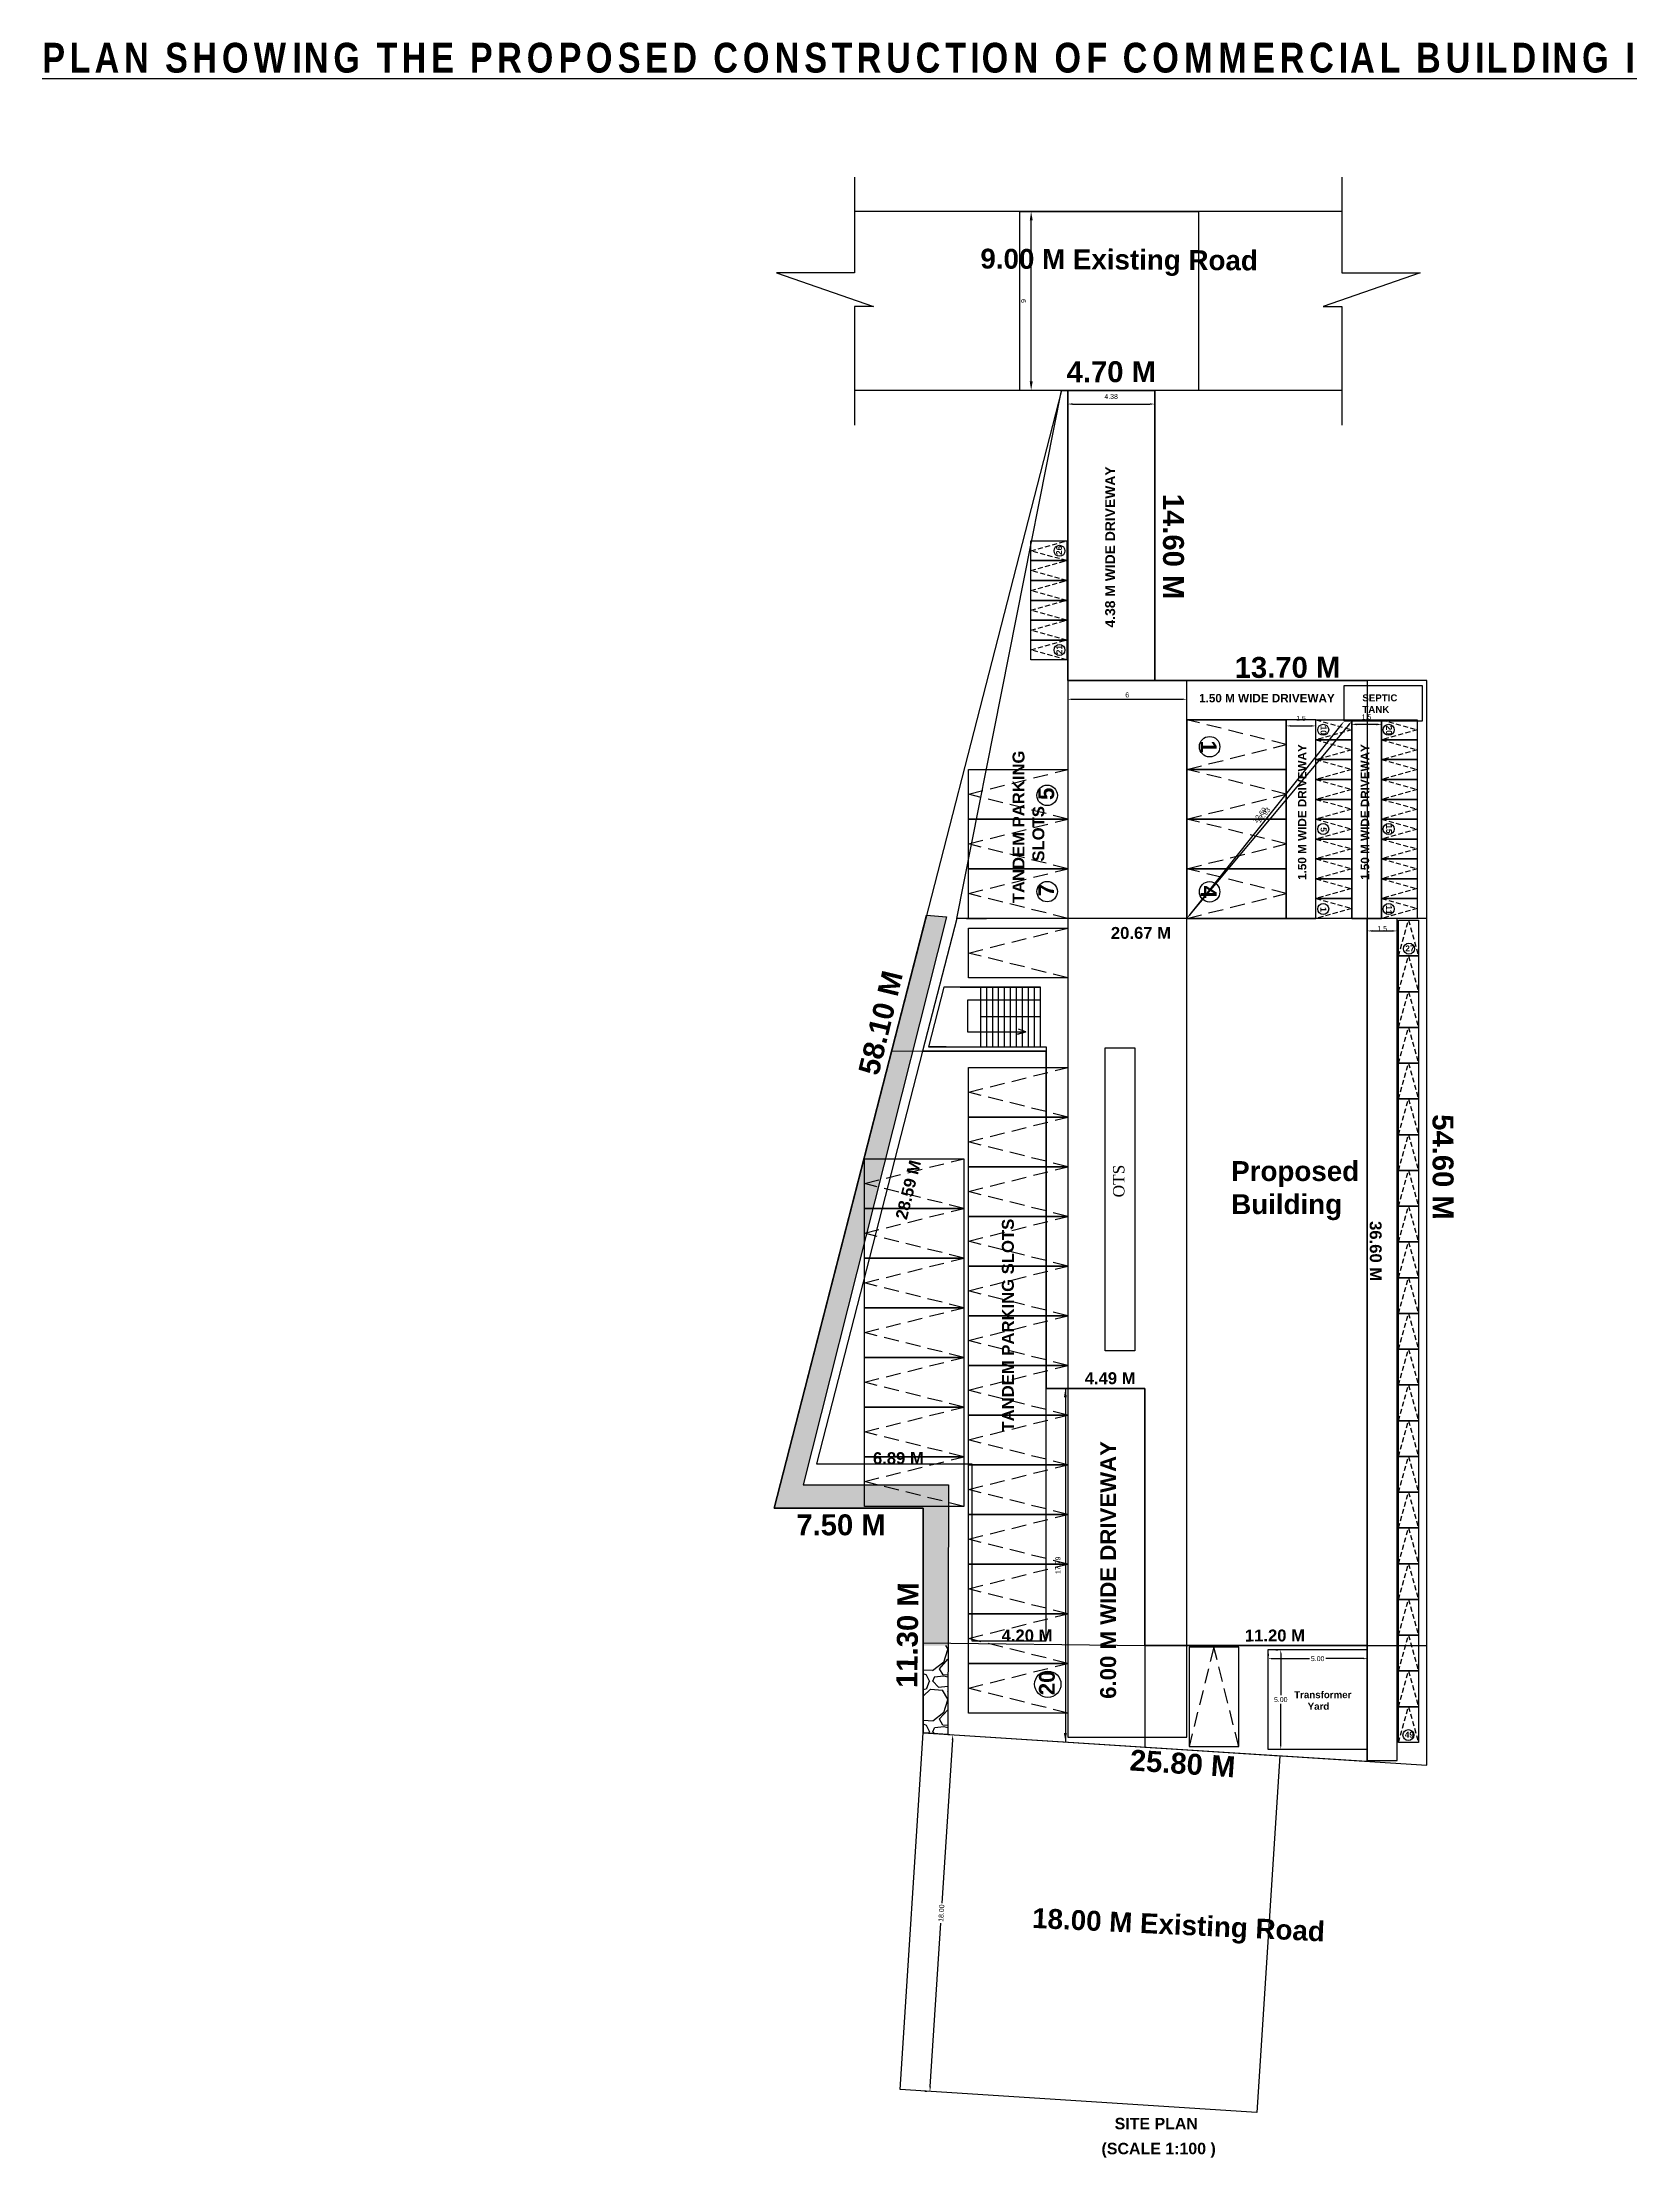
# Model space of a CAD drawing. Header units: metres. Extents: x -56 to 205, y -186 to -77.
# Drawn here: x 124.8 to 205.1, y -186 to -79.6 of the extents above; entities that cross this region are included whole.
import ezdxf

# ---------------------------------------------------------------- set-up
doc = ezdxf.new("R2010")
doc.units = ezdxf.units.M
doc.linetypes.add('DOT2', pattern=[0.125, 0, -0.125])
doc.linetypes.add('HIDDEN', pattern=[0.375, 0.25, -0.125])
for name, color, linetype in [('0 @ 1', 7, 'Continuous'), ('AS_AT_SITE', 10, 'Continuous'), ('BLK_1_COVERED_AREA', 140, 'Continuous'), ('BLK_1_FLR_0_STILT_PARKING_DEDUCT', 1, 'Continuous'), ('BLK_1_LVL_0_BLDG_FOOT_PRINT', 1, 'Continuous'), ('BLK_1_LVL_0_FRONT_SETBACK', 2, 'Continuous'), ('BLK_1_LVL_0_REAR_SETBACK', 11, 'Continuous'), ('BLK_1_LVL_0_SIDE_SETBACK1', 171, 'Continuous'), ('BLK_1_LVL_0_SIDE_SETBACK2', 171, 'Continuous'), ('BLK_n_FLR_i_EXISTING_STILT_PARKING_DEDUCT', 147, 'Continuous'), ('BLK_n_FLR_m_ROOF_AREA_DEDUCT', 54, 'Continuous'), ('DIST_EXIT', 1, 'Continuous'), ('DRIVE_WAY', 11, 'Continuous'), ('DRIVE_WAY @ 1', 11, 'Continuous'), ('FMB_OR_PLR', 10, 'Continuous'), ('PLOT_BOUNDARY', 70, 'Continuous'), ('ROAD_WIDTH', 2, 'Continuous'), ('RWH', 117, 'Continuous'), ('SEPTIC_TANK', 146, 'Continuous'), ('SUPER_IMPOSED', 10, 'Continuous'), ('TANDEM_PARKING_SLOT', 10, 'Continuous'), ('TRANSFORMER_YARD', 117, 'Continuous'), ('TWO_WHEELER_DRIVE_WAY', 2, 'Continuous'), ('TWO_WHEELER_PARKING', 7, 'Continuous')]:
    doc.layers.add(name, color=color, linetype=linetype)
doc.layers.add('PER_AISLE_WIDTH', color=6, linetype='Continuous', lineweight=30)
doc.styles.add('ANAND', font='times.ttf')
doc.styles.add('PDF Arial Bold', font='arialbd.ttf')
doc.styles.get("Standard").update_dxf_attribs({"font": 'arial.ttf', "height": 0.25})
doc.styles.add('style1', font='times.ttf', dxfattribs={"height": 0.5})
doc.dimstyles.new('ISO-25', dxfattribs={"dimtxt": 0.5, "dimasz": 0.45, "dimexe": 1.25, "dimexo": 0.625, "dimgap": 0.25, "dimtad": 1, "dimdsep": 46, "dimtxsty": 'Standard', "dimcen": 2.5, "dimse1": 1, "dimse2": 1, "dimadec": 0, "dimazin": 0, "dimtfac": 1, "dimtmove": 0, "dimatfit": 3, "dimfxl": 0, "dimarcsym": 0})
doc.dimstyles.get("Standard").update_dxf_attribs({"dimtxt": 0.18, "dimasz": 0.18, "dimexe": 0.18, "dimexo": 0.0625, "dimgap": 0.09, "dimtad": 0, "dimtih": 1, "dimtoh": 1, "dimdec": 4, "dimzin": 0, "dimdsep": 46, "dimtxsty": 'Standard', "dimcen": 0.09, "dimadec": 0, "dimazin": 0, "dimtfac": 1, "dimtdec": 4, "dimtofl": 0, "dimtmove": 0, "dimatfit": 3, "dimfxl": 0, "dimtolj": 1, "dimtzin": 0, "dimarcsym": 0})
pattern_1 = [(228.01279, (-4.51084, 0.4919), (-20.32, -22.86), [0.341721, -33.830484]), (184.96974, (-4.73944, 0.23791), (30.47999999, 2.540000145), [0.586405, -58.054049]), (132.51045, (-5.32364, 0.1871), (25.40000001, -27.93999999), [0.413482, -40.934723]), (267.27369, (-6.31424, -0.44789), (2.540000005, 50.8), [0.534005, -52.866437]), (292.833654, (-6.33964, -0.98129), (-12.7, 30.48), [0.523634, -51.839808]), (357.27369, (-6.13644, -1.46389), (-50.8, 2.540000005), [0.534005, -52.866437]), (37.69424, (-5.60304, -1.48929), (-33.02, -25.400000002), [0.706194, -69.913115]), (72.25533, (-5.04424, -1.05749), (17.780000005, 55.88), [0.66672, -66.005257]), (121.429566, (-4.84104, -0.42249), (-20.32, 33.02), [0.535813, -53.045546]), (175.23636, (-5.12044, 0.0347), (27.94, -2.54), [0.611713, -29.973937]), (222.397438, (-5.73004, 0.08551), (-30.48, -27.94), [0.791078, -78.316773]), (138.81407, (-3.79964, -0.4733), (-17.78, 15.24), [0.270005, -26.730566]), (171.469234, (-4.00284, -0.29549), (33.02, -5.079999994), [0.513682, -50.85464]), (225, (-4.5108, -0.2193), (-4e-16, -2.54), [0.35921, -3.232893]), (203.19859, (-4.68864, 0.0855), (12.7, 5.08), [0.193441, -19.150622]), (291.8014, (-4.86644, 0.0093), (-2.54, 7.62), [0.273566, -13.404753]), (30.96376, (-4.76484, -0.2447), (7.62, 5.08), [0.44432, -14.366298]), (161.56505, (-4.3838, -0.0161), (5.08, -2.54), [0.321287, -7.710898]), (16.38954, (-6.33964, 0.0093), (25.4, 7.62), [0.450088, -44.558827]), (70.346176, (-5.90784, 0.1363), (-10.16, -27.94), [0.3776, -37.382216]), (293.19859, (-4.38384, 0.4919), (-5.08, 12.7), [0.38688, -18.957184]), (343.61046, (-4.23144, 0.1363), (-25.4, 7.62), [0.450088, -44.558827]), (339.44395, (-6.33964, -1.5655), (-12.7, 5.08), [0.434035, -21.267734]), (294.77514, (-5.93324, -1.7179), (-12.70000002, 27.93999999), [0.363672, -36.003593]), (66.80141, (-4.35844, -2.0481), (5.08, 12.7), [0.38688, -18.957184]), (17.354025, (-4.20604, -1.6925), (-33.02, -10.16), [0.425783, -42.152376]), (69.44395, (-5.60304, -2.0481), (-5.08, -12.7), [0.217018, -21.484752]), (101.30993, (-4.51084, -2.0481), (-2.54, 10.16), [0.129515, -12.821995]), (165.96376, (-4.53624, -1.9211), (7.62, -2.54), [0.523634, -9.949055]), (186.009006, (-5.04424, -1.79409), (25.4, 2.54), [0.485267, -48.041365]), (303.69007, (-4.76484, -0.4733), (-2.54, 5.08), [0.366324, -8.791776]), (353.157227, (-4.56164, -0.77809), (43.18, -5.079999998), [0.639557, -63.31601]), (60.9454, (-3.92664, -0.8543), (-10.16, -17.78), [0.261508, -25.889392]), (90, (-3.7996, -0.6257), (-2.54, 2.54), [0.1524, -2.3876]), (120.25644, (-5.09504, -1.7179), (10.16, -17.78), [0.352867, -34.93394]), (48.01279, (-5.27284, -1.4131), (20.32, 22.86), [0.683443, -33.488762]), (0, (-4.8156, -0.905), (2.54, 2.54), [0.6604, -1.8796]), (325.30485, (-4.15524, -0.9051), (25.40000001, -17.77999999), [0.40161, -39.759317]), (254.0546, (-3.82504, -1.1337), (-2.54, -10.16), [0.36983, -18.12165]), (207.645975, (-3.92664, -1.48929), (-48.26, -25.399999997), [0.602145, -59.612464]), (175.42608, (-4.46004, -1.76869), (-33.02, 2.54), [0.63703, -63.065846])]

msp = doc.modelspace()

# ---------------------------------------------------------------- texts
at = {"color": 0, "style": 'style1'}
msp.add_text('OTS', height=0.576656, rotation=90, dxfattribs=at).set_placement((179.31839, -137.69282))
at = {"color": 0, "linetype": 'ByBlock', "lineweight": -2, "insert": (124.82682, -79.57686), "char_height": 1.5, "width": 100.2714684, "attachment_point": 1, "rotation": 0.0023852, "line_spacing_factor": 1.5, "style": 'ANAND'}
msp.add_mtext('{\\fSwis721 Cn BT|b1|i0|c0|p34;\\T1.2;\\LPLAN SHOWING THE PROPOSED CONSTRUCTION OF COMMERCIAL BUILDING I}', dxfattribs=at)
at = {"color": 7, "insert": (172.06052, -91.24509), "char_height": 0.9999072, "attachment_point": 7, "rotation": 359.6020723, "style": 'PDF Arial Bold'}
msp.add_mtext('9.00 M Existing Road', dxfattribs=at)
at = {"color": 7, "width": 0.3560769, "attachment_point": 7, "style": 'PDF Arial Bold'}
for s, insert, char_height, rotation in [('26', (176.18481, -105.36005), 0.299968, 90), ('21', (176.18481, -110.35421), 0.299968, 90), ('10', (189.19057, -113.94349), 0.299968, 270), ('20', (192.49012, -113.94349), 0.299968, 270), ('5', (189.19057, -119.06316), 0.29997, 270), ('15', (192.49012, -118.91223), 0.299968, 270), ('1', (189.19057, -123.0855), 0.29997, 270), ('11', (192.49012, -122.98721), 0.299968, 270)]:
    msp.add_mtext(s, dxfattribs=dict(at, insert=insert, char_height=char_height, rotation=rotation))
at = {"color": 7, "char_height": 0.299968, "width": 0.3560769, "attachment_point": 7, "style": 'PDF Arial Bold'}
for s, insert in [('27', (193.46175, -125.31174)), ('49', (193.43226, -164.89284))]:
    msp.add_mtext(s, dxfattribs=dict(at, insert=insert))
at = {"layer": '0 @ 1', "color": 7, "lineweight": 30, "attachment_point": 1}
for s, insert, char_height, width, rotation in [('{\\fArial|b1|i0|c0|p34;4.38 M WIDE DRIVEWAY}', (178.34859, -109.00828), 0.5, 13.1417536, 90), ('{\\fArial|b1|i0|c0|p34;18.00 M Existing Road}', (174.70072, -173.46105), 1, 15.3971973, 357.331746)]:
    msp.add_mtext(s, dxfattribs=dict(at, insert=insert, char_height=char_height, width=width, rotation=rotation))
for s, insert, char_height, width in [('{\\fArial|b1|i0|c0|p34;1.50 M WIDE DRIVEWAY}', (183.07877, -112.35148), 0.421098, 6.9174576), ('{\\fArial|b1|i0|c0|p34;SEPTIC TANK}', (191.29915, -112.37316), 0.35, 2.5043943), ('{\\fArial|b1|i0|c0|p34;Proposed\\PBuilding}', (184.69434, -135.86766), 1, 6.2877486), ('{\\fArial|b1|i0|c0|p34;Transformer\\P     Yard}', (187.86645, -162.54953), 0.35, 2.9270828), ('{\\fArial|b1|i0|c0|p34;SITE PLAN}', (178.82536, -184.0244), 0.5746688, 4.8060089), ('{\\fArial|b1|i0|c0|p34;(SCALE 1:100 )}', (178.1646, -185.28104), 0.5746688, 5.8627427)]:
    msp.add_mtext(s, dxfattribs=dict(at, insert=insert, char_height=char_height, width=width))
at = {"layer": '0 @ 1', "color": 0, "lineweight": 30, "char_height": 0.421098, "width": 6.9174576, "attachment_point": 1, "rotation": 90}
for insert in [(188.05544, -121.71247), (191.22158, -121.71247)]:
    msp.add_mtext('{\\fArial|b1|i0|c0|p34;1.50 M WIDE DRIVEWAY}', dxfattribs=dict(at, insert=insert))
at = {"layer": '0 @ 1', "color": 4, "lineweight": 30, "char_height": 0.6, "attachment_point": 1, "rotation": 90}
for s, insert, width in [('{\\fArial|b1|i0|c0|p34;TANDEM PARKING\\P         SLOTS}', (173.68473, -122.8863), 7.8689963), ('{\\fArial|b1|i0|c0|p34;TANDEM PARKING SLOTS}', (173.1495, -149.47781), 11.0886023)]:
    msp.add_mtext(s, dxfattribs=dict(at, insert=insert, width=width))
at = {"layer": 'DRIVE_WAY @ 1', "color": 7, "lineweight": 30, "insert": (176.40681, -95.61124), "char_height": 1.0529624, "width": 4.4954019, "attachment_point": 1, "rotation": 0.1300202}
msp.add_mtext('{\\fArial|b1|i0|c0|p34;4.70 M}', dxfattribs=at)
at = {"layer": 'DRIVE_WAY @ 1', "color": 255, "lineweight": 30}
for s, insert, char_height, width, attachment_point, rotation in [('{\\fArial|b1|i0|c0|p34;14.60 M}', (182.30933, -102.27594), 1.0529624, 5.5940624, 1, 270.1300202), ('{\\fArial|b1|i0|c0|p34;13.70 M}', (184.87039, -110.4909), 1.0529624, 5.1704064, 1, 0.1300202), ('{\\fArial|b1|i0|c0|p34;1}', (183.16158, -114.69937), 0.8, 12.3013641, 7, 270), ('{\\fArial|b1|i0|c0|p34;5}', (174.97923, -117.68842), 0.8, 12.3013641, 1, 90), ('{\\fArial|b1|i0|c0|p34;7}', (174.97923, -122.53281), 0.8, 12.3013641, 1, 90), ('{\\fArial|b1|i0|c0|p34;4}', (183.16158, -122.00099), 0.8, 12.3013641, 7, 270), ('{\\fArial|b1|i0|c0|p34;20.67 M}', (178.6347, -124.08148), 0.6, 3.1919746, 1, 0.1300202), ('{\\fArial|b1|i0|c0|p34;58.10 M}', (165.90187, -131.3652), 1.0529624, 5.596812, 1, 76.4402519), ('{\\fArial|b1|i0|c0|p34;54.60 M}', (195.88579, -133.50318), 1.0529624, 5.5940624, 1, 270.1300202), ('{\\fArial|b1|i0|c0|p34;28.59 M}', (167.77623, -138.7059), 0.6, 3.1919746, 1, 76.1617752), ('{\\fArial|b1|i0|c0|p34;36.60 M}', (192.27045, -138.88305), 0.6, 3.1919746, 1, 270.1300202), ('{\\fArial|b1|i0|c0|p34;4.49 M}', (177.31806, -146.49796), 0.6, 3.1919746, 1, 0.1300202), ('{\\fArial|b1|i0|c0|p34;6.00 M WIDE DRIVEWAY}', (178.09709, -162.93365), 0.8, 13.1417536, 1, 90), ('{\\fArial|b1|i0|c0|p34;6.89 M}', (166.65387, -150.52062), 0.6, 3.1919746, 1, 0.1300202), ('{\\fArial|b1|i0|c0|p34;7.50 M}', (162.79778, -153.65258), 1.0529624, 4.4954019, 1, 0.1300202), ('{\\fArial|b1|i0|c0|p34;11.30 M}', (167.82879, -162.37464), 1.0529624, 5.5940624, 1, 89.2305508), ('{\\fArial|b1|i0|c0|p34;4.20 M}', (173.13184, -159.44721), 0.6, 3.1919746, 1, 0.1300202), ('{\\fArial|b1|i0|c0|p34;11.20 M}', (185.3814, -159.44721), 0.6, 3.1919746, 1, 0.1300202), ('{\\fArial|b1|i0|c0|p34;20}', (175.01336, -162.75257), 0.8, 12.3013641, 1, 90), ('{\\fArial|b1|i0|c0|p34;25.80 M}', (179.63338, -165.48091), 1.0529624, 5.1704064, 1, 356.1513172)]:
    msp.add_mtext(s, dxfattribs=dict(at, insert=insert, char_height=char_height, width=width, attachment_point=attachment_point, rotation=rotation))

# ---------------------------------------------------------------- blocks, each defined once
blk = doc.blocks.new('*D120')
at = {"layer": 'DEFPOINTS', "color": 0, "ltscale": 400}
for p in [(169.18, -164.64), (168.02, -182.6), (169.52, -182.7)]:
    blk.add_point(p, dxfattribs=at)
at = {"layer": 'ROAD_WIDTH', "color": 1, "lineweight": -2, "ltscale": 400}
for p, q in [((170.66, -164.99), (170.13, -173.22)), ((169.54, -182.45), (170.07, -174.22))]:
    blk.add_line(p, q, dxfattribs=at)
at = {"layer": 'ROAD_WIDTH', "color": 1, "linetype": 'DOT2', "lineweight": -2, "ltscale": 400}
for p, q in [((170.43, -164.72), (170.86, -164.75)), ((169.27, -182.68), (169.7, -182.71))]:
    blk.add_line(p, q, dxfattribs=at)
at = {"layer": 'ROAD_WIDTH', "color": 1, "ltscale": 400}
for points in [[(170.62, -164.98), (170.7, -164.99), (170.68, -164.74)], [(169.5, -182.45), (169.58, -182.45), (169.52, -182.7)]]:
    blk.add_solid(points, dxfattribs=at)
at = {"layer": 'ROAD_WIDTH', "color": 1, "ltscale": 400, "insert": (170.1, -173.72), "char_height": 0.25, "attachment_point": 5, "rotation": 86.3224}
blk.add_mtext('\\A1;18.00', dxfattribs=at)
blk = doc.blocks.new('*D121')
at = {"layer": 'DEFPOINTS', "color": 0, "ltscale": 400}
for p in [(186.55, -160.47), (191.55, -160.47), (191.55, -160.91)]:
    blk.add_point(p, dxfattribs=at)
at = {"layer": 'TRANSFORMER_YARD', "color": 7, "linetype": 'DOT2', "lineweight": -2, "ltscale": 400}
for p, q in [((186.55, -160.66), (186.55, -161.09)), ((191.55, -160.66), (191.55, -161.09))]:
    blk.add_line(p, q, dxfattribs=at)
at = {"layer": 'TRANSFORMER_YARD', "color": 7, "lineweight": -2, "ltscale": 400}
for p, q in [((186.73, -160.91), (188.63, -160.91)), ((191.37, -160.91), (189.46, -160.91))]:
    blk.add_line(p, q, dxfattribs=at)
at = {"layer": 'TRANSFORMER_YARD', "color": 7, "ltscale": 400}
for points in [[(186.73, -160.88), (186.73, -160.94), (186.55, -160.91)], [(191.37, -160.88), (191.37, -160.94), (191.55, -160.91)]]:
    blk.add_solid(points, dxfattribs=at)
at = {"layer": 'TRANSFORMER_YARD', "color": 7, "ltscale": 400, "insert": (189.05, -160.91), "char_height": 0.25, "attachment_point": 5}
blk.add_mtext('\\A1;5.00', dxfattribs=at)
blk = doc.blocks.new('*D122')
at = {"layer": 'DEFPOINTS', "color": 0, "ltscale": 400}
for p in [(186.55, -160.47), (186.55, -165.47), (187.19, -165.47)]:
    blk.add_point(p, dxfattribs=at)
at = {"layer": 'TRANSFORMER_YARD', "color": 7, "linetype": 'DOT2', "lineweight": -2, "ltscale": 400}
for p, q in [((186.94, -160.47), (187.37, -160.47)), ((186.94, -165.47), (187.37, -165.47))]:
    blk.add_line(p, q, dxfattribs=at)
at = {"layer": 'TRANSFORMER_YARD', "color": 7, "lineweight": -2, "ltscale": 400}
for p, q in [((187.19, -160.65), (187.19, -162.75)), ((187.19, -165.29), (187.19, -163.19))]:
    blk.add_line(p, q, dxfattribs=at)
at = {"layer": 'TRANSFORMER_YARD', "color": 7, "ltscale": 400}
for points in [[(187.16, -160.65), (187.22, -160.65), (187.19, -160.47)], [(187.16, -165.29), (187.22, -165.29), (187.19, -165.47)]]:
    blk.add_solid(points, dxfattribs=at)
at = {"layer": 'TRANSFORMER_YARD', "color": 7, "ltscale": 400, "insert": (187.19, -162.97), "char_height": 0.25, "attachment_point": 5}
blk.add_mtext('\\A1;5.00', dxfattribs=at)
blk = doc.blocks.new('*D123')
at = {"layer": 'DEFPOINTS', "color": 0}
for p in [(174.05, -88.07), (174.62, -88.07), (174.05, -97.07)]:
    blk.add_point(p, dxfattribs=at)
at = {"layer": 'ROAD_WIDTH', "color": 1, "lineweight": -2}
blk.add_line((174.62, -96.62), (174.62, -88.52), dxfattribs=at)
at = {"layer": 'ROAD_WIDTH', "color": 1}
for points in [[(174.55, -88.52), (174.7, -88.52), (174.62, -88.07)], [(174.55, -96.62), (174.7, -96.62), (174.62, -97.07)]]:
    blk.add_solid(points, dxfattribs=at)
at = {"layer": 'ROAD_WIDTH', "color": 1, "insert": (174.24, -92.57), "char_height": 0.25, "attachment_point": 5, "rotation": 90}
blk.add_mtext('9', dxfattribs=at)
blk = doc.blocks.new('*D119')
at = {"layer": 'DEFPOINTS', "color": 0, "linetype": 'ByBlock'}
for p in [(176.35, -147.31, 105.98), (176.35, -165.1, 105.98), (176.35, -165.1)]:
    blk.add_point(p, dxfattribs=at)
at = {"layer": 'DIST_EXIT', "color": 7, "lineweight": -2}
blk.add_line((176.35, -147.76), (176.35, -164.65), dxfattribs=at)
at = {"layer": 'DIST_EXIT', "color": 7, "linetype": 'ByBlock'}
for points in [[(176.27, -147.76), (176.42, -147.76), (176.35, -147.31)], [(176.27, -164.65), (176.42, -164.65), (176.35, -165.1)]]:
    blk.add_solid(points, dxfattribs=at)
at = {"layer": 'DIST_EXIT', "color": 7, "linetype": 'ByBlock', "insert": (175.97, -156.21), "char_height": 0.25, "attachment_point": 5, "rotation": 90}
blk.add_mtext('17.79', dxfattribs=at)
blk = doc.blocks.new('*D124')
at = {"layer": 'DEFPOINTS', "color": 0, "ltscale": 30}
for p in [(187.46, -113.66), (188.96, -113.66), (188.96, -113.96)]:
    blk.add_point(p, dxfattribs=at)
at = {"layer": 'TWO_WHEELER_DRIVE_WAY', "color": 6, "lineweight": -2, "ltscale": 30}
blk.add_line((187.71, -113.96), (188.71, -113.96), dxfattribs=at)
at = {"layer": 'TWO_WHEELER_DRIVE_WAY', "color": 6, "ltscale": 30}
for points in [[(187.71, -113.92), (187.71, -114), (187.46, -113.96)], [(188.71, -113.92), (188.71, -114), (188.96, -113.96)]]:
    blk.add_solid(points, dxfattribs=at)
at = {"layer": 'TWO_WHEELER_DRIVE_WAY', "color": 6, "ltscale": 30, "insert": (188.21, -113.58), "char_height": 0.25, "attachment_point": 5}
blk.add_mtext('1.5', dxfattribs=at)
blk = doc.blocks.new('*D125')
at = {"layer": 'DEFPOINTS', "color": 0, "ltscale": 30}
for p in [(190.76, -113.66), (192.26, -113.66), (192.26, -113.88)]:
    blk.add_point(p, dxfattribs=at)
at = {"layer": 'TWO_WHEELER_DRIVE_WAY', "color": 6, "lineweight": -2, "ltscale": 30}
blk.add_line((191.01, -113.88), (192.01, -113.88), dxfattribs=at)
at = {"layer": 'TWO_WHEELER_DRIVE_WAY', "color": 6, "ltscale": 30}
for points in [[(191.01, -113.84), (191.01, -113.93), (190.76, -113.88)], [(192.01, -113.84), (192.01, -113.93), (192.26, -113.88)]]:
    blk.add_solid(points, dxfattribs=at)
at = {"layer": 'TWO_WHEELER_DRIVE_WAY', "color": 6, "ltscale": 30, "insert": (191.51, -113.51), "char_height": 0.25, "attachment_point": 5}
blk.add_mtext('1.5', dxfattribs=at)
blk = doc.blocks.new('*D126')
at = {"layer": 'DEFPOINTS', "color": 0, "ltscale": 30}
for p in [(182.46, -111.67), (176.46, -112.62), (182.46, -112.62)]:
    blk.add_point(p, dxfattribs=at)
at = {"layer": 'DRIVE_WAY', "color": 255, "lineweight": -2, "ltscale": 30}
blk.add_line((176.71, -112.62), (182.21, -112.62), dxfattribs=at)
at = {"layer": 'DRIVE_WAY', "color": 255, "ltscale": 30}
for points in [[(176.71, -112.58), (176.71, -112.66), (176.46, -112.62)], [(182.21, -112.58), (182.21, -112.66), (182.46, -112.62)]]:
    blk.add_solid(points, dxfattribs=at)
at = {"layer": 'DRIVE_WAY', "color": 255, "ltscale": 30, "insert": (179.46, -112.4), "char_height": 0.25, "attachment_point": 5}
blk.add_mtext('6', dxfattribs=at)
blk = doc.blocks.new('*D127')
at = {"layer": 'DEFPOINTS', "color": 0, "ltscale": 30}
for p in [(176.46, -97.07), (180.85, -97.07), (180.85, -97.76)]:
    blk.add_point(p, dxfattribs=at)
at = {"layer": 'TWO_WHEELER_DRIVE_WAY', "color": 6, "lineweight": -2, "ltscale": 30}
blk.add_line((176.71, -97.76), (180.6, -97.76), dxfattribs=at)
at = {"layer": 'TWO_WHEELER_DRIVE_WAY', "color": 6, "ltscale": 30}
for points in [[(176.71, -97.72), (176.71, -97.8), (176.46, -97.76)], [(180.6, -97.72), (180.6, -97.8), (180.85, -97.76)]]:
    blk.add_solid(points, dxfattribs=at)
at = {"layer": 'TWO_WHEELER_DRIVE_WAY', "color": 6, "ltscale": 30, "insert": (178.65, -97.38), "char_height": 0.25, "attachment_point": 5}
blk.add_mtext('4.38', dxfattribs=at)
blk = doc.blocks.new('*D128')
at = {"layer": 'DEFPOINTS', "color": 0, "ltscale": 30}
for p in [(190.38, -113.73), (182.46, -123.65), (182.46, -123.65)]:
    blk.add_point(p, dxfattribs=at)
at = {"layer": 'SEPTIC_TANK', "color": 1, "lineweight": -2, "ltscale": 30}
blk.add_line((190.22, -113.92), (182.62, -123.45), dxfattribs=at)
at = {"layer": 'SEPTIC_TANK', "color": 1, "ltscale": 30}
for points in [[(190.19, -113.9), (190.25, -113.95), (190.38, -113.73)], [(182.59, -123.43), (182.65, -123.48), (182.46, -123.65)]]:
    blk.add_solid(points, dxfattribs=at)
at = {"layer": 'SEPTIC_TANK', "color": 1, "ltscale": 30, "insert": (186.13, -118.45), "char_height": 0.25, "attachment_point": 5, "rotation": 51.4204}
blk.add_mtext('12.69', dxfattribs=at)
blk = doc.blocks.new('*D129')
at = {"layer": 'DEFPOINTS', "color": 0, "ltscale": 30}
for p in [(190.76, -113.73), (182.46, -123.65), (182.46, -123.65)]:
    blk.add_point(p, dxfattribs=at)
at = {"layer": 'SEPTIC_TANK', "color": 2, "lineweight": -2, "ltscale": 30}
blk.add_line((190.6, -113.92), (182.62, -123.46), dxfattribs=at)
at = {"layer": 'SEPTIC_TANK', "color": 2, "ltscale": 30}
for points in [[(190.57, -113.89), (190.64, -113.95), (190.76, -113.73)], [(182.59, -123.43), (182.66, -123.48), (182.46, -123.65)]]:
    blk.add_solid(points, dxfattribs=at)
at = {"layer": 'SEPTIC_TANK', "color": 2, "ltscale": 30, "insert": (186.32, -118.45), "char_height": 0.25, "attachment_point": 5, "rotation": 50.0834}
blk.add_mtext('12.93', dxfattribs=at)
blk = doc.blocks.new('*D132')
at = {"layer": 'DEFPOINTS', "color": 0, "ltscale": 30}
for p in [(191.55, -123.65), (193.05, -123.65), (193.05, -124.28)]:
    blk.add_point(p, dxfattribs=at)
at = {"layer": 'TWO_WHEELER_DRIVE_WAY', "color": 6, "lineweight": -2, "ltscale": 30}
blk.add_line((191.8, -124.28), (192.8, -124.28), dxfattribs=at)
at = {"layer": 'TWO_WHEELER_DRIVE_WAY', "color": 6, "ltscale": 30}
for points in [[(191.8, -124.24), (191.8, -124.32), (191.55, -124.28)], [(192.8, -124.24), (192.8, -124.32), (193.05, -124.28)]]:
    blk.add_solid(points, dxfattribs=at)
at = {"layer": 'TWO_WHEELER_DRIVE_WAY', "color": 6, "ltscale": 30, "insert": (192.3, -124.16), "char_height": 0.25, "attachment_point": 5}
blk.add_mtext('1.5', dxfattribs=at)

# ---------------------------------------------------------------- dimensions: what is measured, and where the dimension line sits
at = {"layer": 'DIST_EXIT', "color": 7, "linetype": 'ByBlock'}
dim = msp.add_aligned_dim(p1=(176.34548, -147.31086), p2=(176.34548, -165.10003), distance=0, dimstyle='ISO-25', override={"dimzin": 1, "dimclrd": 7, "dimclrt": 7, "dimfxl": 0.18, "dimfxlon": 1}, dxfattribs=at)
dim.commit()
dim.dimension.update_dxf_attribs({"geometry": '*D119', "text_midpoint": (175.96784, -156.20545, -105.9805)})
at = {"layer": 'DRIVE_WAY', "color": 255, "ltscale": 30}
dim = msp.add_linear_dim(base=(182.46437, -112.62288), p1=(176.46437, -112.62288), p2=(182.46437, -111.66984), dimstyle='ISO-25', override={"dimtxt": 0.25, "dimasz": 0.25, "dimgap": 0.1, "dimclrd": 255, "dimclrt": 255, "dimfxl": 0.1875, "dimfxlon": 1, "dimarcsym": 1}, dxfattribs=at)
dim.commit()
dim.dimension.update_dxf_attribs({"geometry": '*D126', "text_midpoint": (179.46437, -112.39524)})
at = {"layer": 'ROAD_WIDTH', "color": 1}
dim = msp.add_aligned_dim(p1=(174.0528, -97.06984), p2=(174.0528, -88.06984), distance=-0.56922, dimstyle='ISO-25', override={"dimclrd": 1, "dimclrt": 1, "dimfxl": 3, "dimfxlon": 1, "dimarcsym": 1}, dxfattribs=at)
dim.commit()
dim.dimension.update_dxf_attribs({"geometry": '*D123', "text_midpoint": (174.24438, -92.56984)})
at = {"layer": 'ROAD_WIDTH', "color": 1, "ltscale": 400}
dim = msp.add_aligned_dim(p1=(169.17594, -164.63921), p2=(168.02137, -182.60214), distance=1.50378, dimstyle='Standard', override={"dimtxt": 0.5, "dimasz": 0.25, "dimtih": 0, "dimtoh": 0, "dimdec": 2, "dimclrd": 1, "dimclre": 1, "dimclrt": 1, "dimtdec": 2, "dimfxl": 0.25, "dimfxlon": 1, "dimarcsym": 2}, dxfattribs=at)
dim.commit()
dim.dimension.update_dxf_attribs({"geometry": '*D120', "text_midpoint": (170.09934, -173.71713)})
at = {"layer": 'SEPTIC_TANK', "color": 1, "ltscale": 30}
dim = msp.add_aligned_dim(p1=(190.37788, -113.72922), p2=(182.46437, -123.64953), distance=0, dimstyle='ISO-25', override={"dimtxt": 0.25, "dimasz": 0.25, "dimclrd": 1, "dimclrt": 1, "dimfxl": 0.1875, "dimfxlon": 1, "dimarcsym": 1}, dxfattribs=at)
dim.commit()
dim.dimension.update_dxf_attribs({"geometry": '*D128', "text_midpoint": (186.12591, -118.45387)})
at = {"layer": 'SEPTIC_TANK', "color": 2, "ltscale": 30}
dim = msp.add_aligned_dim(p1=(190.76392, -113.72922), p2=(182.46437, -123.64953), distance=0, dimstyle='ISO-25', override={"dimtxt": 0.25, "dimasz": 0.25, "dimclrd": 2, "dimclrt": 2, "dimfxl": 0.1875, "dimfxlon": 1, "dimarcsym": 1}, dxfattribs=at)
dim.commit()
dim.dimension.update_dxf_attribs({"geometry": '*D129', "text_midpoint": (186.32443, -118.44699)})
at = {"layer": 'TRANSFORMER_YARD', "color": 7, "ltscale": 400}
dim = msp.add_linear_dim(base=(191.54514, -160.90577), p1=(186.54514, -160.46917), p2=(191.54514, -160.46917), dimstyle='Standard', override={"dimdec": 2, "dimclrd": 7, "dimclre": 7, "dimclrt": 7, "dimtdec": 2, "dimfxl": 0.25, "dimfxlon": 1, "dimarcsym": 2}, dxfattribs=at)
dim.commit()
dim.dimension.update_dxf_attribs({"geometry": '*D121', "text_midpoint": (189.04514, -160.90577)})
dim = msp.add_linear_dim(base=(187.18964, -165.46917), p1=(186.54514, -160.46917), p2=(186.54514, -165.46917), angle=90, dimstyle='Standard', override={"dimdec": 2, "dimclrd": 7, "dimclre": 7, "dimclrt": 7, "dimtdec": 2, "dimfxl": 0.25, "dimfxlon": 1, "dimarcsym": 2}, dxfattribs=at)
dim.commit()
dim.dimension.update_dxf_attribs({"geometry": '*D122', "text_midpoint": (187.18964, -162.96917)})
at = {"layer": 'TWO_WHEELER_DRIVE_WAY', "color": 6, "ltscale": 30}
for base, p1, p2, override, picture, middle in [((180.84548, -97.7601), (176.46437, -97.06984), (180.84548, -97.06984), {"dimtxt": 0.25, "dimasz": 0.25, "dimclrd": 6, "dimclrt": 6, "dimfxl": 3, "dimfxlon": 1, "dimarcsym": 1}, '*D127', (178.65493, -97.38237)), ((193.04514, -124.28331), (191.54514, -123.64953), (193.04514, -123.64953), {"dimtxt": 0.25, "dimasz": 0.25, "dimgap": 0, "dimclrd": 6, "dimclrt": 6, "dimfxl": 0.1875, "dimfxlon": 1, "dimarcsym": 1}, '*D132', (192.29514, -124.15567))]:
    dim = msp.add_linear_dim(base=base, p1=p1, p2=p2, dimstyle='ISO-25', override=override, dxfattribs=at)
    dim.commit()
    dim.dimension.update_dxf_attribs({"geometry": picture, "text_midpoint": middle})
for p1, p2, distance, picture, middle in [((187.46437, -113.66122), (188.96437, -113.66122), -0.29665, '*D124', (188.21437, -113.58022)), ((190.76392, -113.66122), (192.26392, -113.66122), -0.22289, '*D125', (191.51392, -113.50647))]:
    dim = msp.add_aligned_dim(p1=p1, p2=p2, distance=distance, dimstyle='ISO-25', override={"dimtxt": 0.25, "dimasz": 0.25, "dimclrd": 6, "dimclrt": 6, "dimfxl": 3, "dimfxlon": 1, "dimarcsym": 1}, dxfattribs=at)
    dim.commit()
    dim.dimension.update_dxf_attribs({"geometry": picture, "text_midpoint": middle})

# ---------------------------------------------------------------- hatches: boundary and pattern name
at = {"ltscale": 0.25}
h = msp.add_hatch(dxfattribs=at)
h.set_pattern_fill('GRAVEL', scale=0.1)
h.set_pattern_definition(pattern_1)
h.paths.add_polyline_path([(169.17594, -153.33921), (169.17594, -160.25131), (170.43482, -160.25131), (170.45237, -152.15509), (163.14428, -152.15509), (170.36212, -123.56988), (169.35153, -123.49024), (161.67594, -153.33921)])
h = msp.add_hatch(dxfattribs=at)
h.set_pattern_fill('GRAVEL', scale=0.1)
h.set_pattern_definition(pattern_1)
h.paths.add_polyline_path([(170.43482, -160.25131), (169.17594, -160.25131), (169.17594, -164.63921), (170.42513, -164.7195)])

# ---------------------------------------------------------------- linework, layer by layer
at = {"color": 7}
for p, q in [((190.26577, -88.06984), (165.73286, -88.06984)), ((190.26577, -97.06984), (165.73286, -97.06984)), ((170.22083, -127.10953), (169.4497, -130.10953)), ((175.08548, -127.10953), (170.22083, -127.10953)), ((175.08548, -127.75958), (171.42058, -127.75958)), ((171.42058, -127.75958), (171.42058, -129.35274)), ((175.08548, -130.10953), (175.08548, -127.10953)), ((175.08548, -128.60953), (172.08548, -128.60953)), ((171.42058, -129.35274), (174.35303, -129.35274)), ((174.35303, -129.35274), (173.94202, -129.47811)), ((173.94202, -129.47811), (174.35303, -129.35274)), ((174.35303, -129.35274), (173.98765, -129.21894)), ((175.38548, -130.33953), (169.1531, -130.33953)), ((169.4497, -130.10953), (175.38548, -130.10953)), ((170.34279, -130.10953), (169.4497, -130.10953)), ((175.38548, -130.10953), (175.38548, -130.33953))]:
    msp.add_line(p, q, dxfattribs=at)
at = {"color": 7, "ltscale": 30}
msp.add_line((176.46437, -111.66984), (176.46437, -97.06984), dxfattribs=at)
at = {"color": 4}
msp.add_line((176.34548, -147.31086), (176.34548, -165.10003), dxfattribs=at)
at = {"color": 7}
for points in [[(165.73286, -86.34224), (165.73286, -91.14749), (161.79145, -91.14749), (166.6776, -92.84115), (165.73286, -92.84115), (165.73286, -98.82802)], [(190.26577, -86.34224), (190.26577, -91.14749), (194.20718, -91.14749), (189.32102, -92.84115), (190.26577, -92.84115), (190.26577, -98.82802)], [(171.05107, -127.10953), (174.51107, -127.10953)], [(171.92548, -127.10953), (175.08548, -127.10953)], [(172.08548, -130.10953), (172.08548, -127.10953)], [(172.38548, -130.10953), (172.38548, -127.10953)], [(172.68548, -130.10953), (172.68548, -127.10953)], [(172.98548, -130.10953), (172.98548, -127.10953)], [(173.28548, -130.10953), (173.28548, -127.10953)], [(173.58548, -130.10953), (173.58548, -127.10953)], [(173.88548, -130.10953), (173.88548, -127.10953)], [(174.18548, -130.10953), (174.18548, -127.10953)], [(174.48548, -130.10953), (174.48548, -127.10953)], [(174.78548, -130.10953), (174.78548, -127.10953)], [(175.08548, -130.10953), (175.08548, -127.10953)]]:
    msp.add_lwpolyline(points, dxfattribs=at)
at = {"color": 0, "linetype": 'HIDDEN'}
for points in [[(176.41102, -105.64233), (174.61147, -105.14291), (176.41102, -104.64349)], [(176.41102, -106.64116), (174.61147, -106.14174), (176.41102, -105.64233)], [(176.41102, -107.63999), (174.61147, -107.14057), (176.41101, -106.64116)], [(176.41102, -108.63882), (174.61147, -108.1394), (176.41102, -107.63999)], [(176.41102, -109.63765), (174.61147, -109.13823), (176.41101, -108.63882)], [(176.41102, -110.63648), (174.61147, -110.13706), (176.41102, -109.63765)], [(188.96437, -113.66122), (190.76392, -114.16063), (188.96437, -114.66005)], [(192.26392, -113.66122), (194.06346, -114.16063), (192.26392, -114.66005)], [(188.96437, -114.66005), (190.76392, -115.15946), (188.96437, -115.65888)], [(192.26392, -114.66005), (194.06346, -115.15946), (192.26392, -115.65888)], [(188.96437, -115.65888), (190.76392, -116.15829), (188.96437, -116.65771)], [(192.26392, -115.65888), (194.06346, -116.15829), (192.26392, -116.65771)], [(188.96437, -116.65771), (190.76392, -117.15713), (188.96437, -117.65654)], [(192.26392, -116.65771), (194.06346, -117.15713), (192.26392, -117.65654)], [(188.96437, -117.65654), (190.76392, -118.15596), (188.96437, -118.65537)], [(192.26392, -117.65654), (194.06346, -118.15596), (192.26392, -118.65537)], [(188.96437, -118.65537), (190.76392, -119.15479), (188.96437, -119.6542)], [(192.26392, -118.65537), (194.06346, -119.15479), (192.26392, -119.6542)], [(188.96437, -119.6542), (190.76392, -120.15362), (188.96437, -120.65303)], [(192.26392, -119.6542), (194.06346, -120.15362), (192.26392, -120.65303)], [(188.96437, -120.65303), (190.76392, -121.15245), (188.96437, -121.65186)], [(192.26392, -120.65303), (194.06346, -121.15245), (192.26392, -121.65186)], [(188.96437, -121.65186), (190.76392, -122.15128), (188.96437, -122.65069)], [(192.26392, -121.65186), (194.06346, -122.15128), (192.26392, -122.65069)], [(188.96437, -122.65069), (190.76392, -123.15011), (188.96437, -123.64953)], [(192.26392, -122.65069), (194.06346, -123.15011), (192.26392, -123.64953)], [(193.12524, -125.53794), (193.62465, -123.73839), (194.12407, -125.53794)], [(193.12524, -127.33748), (193.62465, -125.53794), (194.12407, -127.33748)], [(193.12524, -129.13703), (193.62465, -127.33748), (194.12407, -129.13703)], [(193.12524, -130.93658), (193.62465, -129.13703), (194.12407, -130.93658)], [(193.12524, -132.73612), (193.62465, -130.93658), (194.12407, -132.73612)], [(193.12524, -134.53567), (193.62465, -132.73612), (194.12407, -134.53567)], [(193.12524, -136.33521), (193.62465, -134.53567), (194.12407, -136.33521)], [(193.12524, -138.13476), (193.62465, -136.33521), (194.12407, -138.13476)], [(193.12524, -139.93431), (193.62465, -138.13476), (194.12407, -139.93431)], [(193.12524, -141.73385), (193.62465, -139.93431), (194.12407, -141.73385)], [(193.12524, -143.5334), (193.62465, -141.73385), (194.12407, -143.5334)], [(193.12524, -145.33295), (193.62465, -143.5334), (194.12407, -145.33295)], [(193.12524, -147.13249), (193.62465, -145.33295), (194.12407, -147.13249)], [(193.12524, -148.93204), (193.62465, -147.13249), (194.12407, -148.93204)], [(193.12524, -150.73159), (193.62465, -148.93204), (194.12407, -150.73159)], [(193.12524, -152.53113), (193.62465, -150.73159), (194.12407, -152.53113)], [(193.12524, -154.33068), (193.62465, -152.53113), (194.12407, -154.33068)], [(193.12524, -156.13023), (193.62465, -154.33068), (194.12407, -156.13022)], [(193.12524, -157.92977), (193.62465, -156.13022), (194.12407, -157.92977)], [(193.12524, -159.72932), (193.62465, -157.92977), (194.12407, -159.72932)], [(193.12524, -161.52886), (193.62465, -159.72932), (194.12407, -161.52886)], [(193.12524, -163.32841), (193.62465, -161.52886), (194.12407, -163.32841)], [(193.12524, -165.12796), (193.62465, -163.32841), (194.12407, -165.12796)]]:
    msp.add_lwpolyline(points, dxfattribs=at)
at = {"color": 7, "linetype": 'HIDDEN', "ltscale": 3}
for points in [[(182.46437, -116.14953), (187.46437, -114.89953), (182.46437, -113.64953)], [(176.46437, -118.64953), (171.46437, -117.39953), (176.46437, -116.14953)], [(182.46437, -118.64953), (187.46437, -117.39953), (182.46437, -116.14953)], [(176.46437, -121.14953), (171.46437, -119.89953), (176.46437, -118.64953)], [(182.46437, -121.14953), (187.46437, -119.89953), (182.46437, -118.64953)], [(176.46437, -123.64953), (171.46437, -122.39953), (176.46437, -121.14953)], [(182.46437, -123.64953), (187.46437, -122.39953), (182.46437, -121.14953)], [(176.46437, -126.64124), (171.46437, -125.39124), (176.46437, -124.14124)], [(176.46437, -133.64953), (171.46437, -132.39953), (176.46437, -131.14953)], [(176.46437, -136.14953), (171.46437, -134.89953), (176.46437, -133.64953)], [(171.22906, -138.24676), (166.22906, -136.99676), (171.22906, -135.74676)], [(176.46437, -138.64953), (171.46437, -137.39953), (176.46437, -136.14953)], [(171.22906, -140.74676), (166.22906, -139.49676), (171.22906, -138.24676)], [(176.46437, -141.14953), (171.46437, -139.89953), (176.46437, -138.64953)], [(171.22906, -143.24676), (166.22906, -141.99676), (171.22906, -140.74676)], [(176.46437, -143.64953), (171.46437, -142.39953), (176.46437, -141.14953)], [(171.22906, -145.74676), (166.22906, -144.49676), (171.22906, -143.24676)], [(176.46437, -146.14953), (171.46437, -144.89953), (176.46437, -143.64953)], [(171.22906, -148.24676), (166.22906, -146.99676), (171.22906, -145.74676)], [(176.46437, -148.64953), (171.46437, -147.39953), (176.46437, -146.14953)], [(171.22906, -150.74676), (166.22906, -149.49676), (171.22906, -148.24676)], [(176.46437, -151.14953), (171.46437, -149.89953), (176.46437, -148.64953)], [(171.22906, -153.24676), (166.22906, -151.99676), (171.22906, -150.74676)], [(176.46437, -153.64953), (171.46437, -152.39953), (176.46437, -151.14953)], [(176.46437, -156.14953), (171.46437, -154.89953), (176.46437, -153.64953)], [(176.46437, -158.64953), (171.46437, -157.39953), (176.46437, -156.14953)], [(176.46437, -161.14953), (171.46437, -159.89953), (176.46437, -158.64953)], [(185.07361, -165.33036), (183.82361, -160.33036), (182.57361, -165.33036)], [(176.46437, -163.64953), (171.46437, -162.39953), (176.46437, -161.14953)]]:
    msp.add_lwpolyline(points, dxfattribs=at)
at = {"color": 4}
for points in [[(182.46437, -113.64953), (187.46437, -113.64953), (187.46437, -123.64953), (188.96437, -123.64953), (188.96437, -113.66122)], [(190.76392, -123.64953), (192.26392, -123.64953), (192.26392, -113.66122)]]:
    msp.add_lwpolyline(points, dxfattribs=at)
at = {"color": 7, "lineweight": 25}
for centre in [(176.04861, -105.14673), (176.04861, -110.14088), (189.32678, -114.15681), (192.62632, -114.15681), (189.32678, -119.15097), (192.62632, -119.15097), (189.32678, -123.17331), (192.62632, -123.17331), (193.64785, -125.17553), (193.61836, -164.75664)]:
    msp.add_circle(centre, 0.27654, dxfattribs=at)
for centre, radius in [((183.60891, -115.00746), 0.51504), ((175.42656, -117.45598), 0.51504), ((175.42656, -122.30038), 0.51504), ((183.60891, -122.30908), 0.51504), ((175.46069, -162.19712), 0.66221)]:
    msp.add_circle(centre, radius)
at = {"layer": 'AS_AT_SITE', "color": 6, "ltscale": 400}
msp.add_lwpolyline([(194.54548, -111.66984), (180.84548, -111.66984), (180.84548, -97.06984), (176.14548, -97.06984), (161.67594, -153.33921), (169.17594, -153.33921), (169.17594, -164.63921), (194.54548, -166.26984)], close=True, dxfattribs=at)
at = {"layer": 'BLK_1_COVERED_AREA', "color": 140}
msp.add_lwpolyline([(191.54514, -123.64953), (170.87272, -123.64953), (169.1531, -130.33953), (175.38548, -130.34061), (175.38254, -147.31145), (180.34548, -147.30976), (180.34548, -160.25131), (191.54514, -160.25131)], close=True, dxfattribs=at)
at = {"layer": 'BLK_1_FLR_0_STILT_PARKING_DEDUCT', "color": 13, "ltscale": 30}
msp.add_lwpolyline([(169.1531, -130.33953), (163.81675, -151.10921), (171.64177, -151.10921), (171.64177, -160.02131), (175.38033, -160.02131), (175.38548, -130.33953)], close=True, dxfattribs=at)
at = {"layer": 'BLK_1_LVL_0_BLDG_FOOT_PRINT', "color": 1}
msp.add_lwpolyline([(191.54514, -123.64953), (170.87272, -123.64953), (169.1531, -130.33953), (175.38548, -130.34061), (175.38254, -147.31145), (180.34548, -147.30976), (180.34548, -160.25131), (191.54514, -160.25131)], close=True, dxfattribs=at)
at = {"layer": 'BLK_1_LVL_0_FRONT_SETBACK', "color": 2, "ltscale": 30}
msp.add_lwpolyline([(180.34321, -165.35698), (191.54801, -166.07717), (191.54514, -160.25131), (180.34548, -160.25131)], close=True, dxfattribs=at)
at = {"layer": 'BLK_1_LVL_0_REAR_SETBACK', "color": 11, "linetype": 'ByBlock'}
msp.add_lwpolyline([(170.87272, -123.64953), (176.14548, -97.06984), (180.84548, -97.06984), (180.84548, -111.66984), (191.54372, -111.66984), (191.54514, -123.64953)], close=True, dxfattribs=at)
at = {"layer": 'BLK_1_LVL_0_SIDE_SETBACK1', "color": 171, "ltscale": 30}
msp.add_lwpolyline([(167.59025, -130.33953), (161.67594, -153.33921), (169.17594, -153.33921), (169.17594, -160.10627), (180.34548, -160.25131), (180.34548, -147.30976), (175.38254, -147.3089), (175.38548, -130.34061)], close=True, dxfattribs=at)
at = {"layer": 'BLK_1_LVL_0_SIDE_SETBACK2', "color": 102, "linetype": 'ByBlock'}
msp.add_lwpolyline([(191.54514, -160.25131), (194.54548, -160.25131), (194.54548, -123.64953), (191.54514, -123.64953)], close=True, dxfattribs=at)
at = {"layer": 'BLK_n_FLR_i_EXISTING_STILT_PARKING_DEDUCT', "color": 4, "ltscale": 30}
msp.add_line((171.37272, -123.64953), (172.37272, -123.64953), dxfattribs=at)
at = {"layer": 'BLK_n_FLR_m_ROOF_AREA_DEDUCT', "ltscale": 30}
msp.add_lwpolyline([(179.84548, -145.41509), (178.34548, -145.41509), (178.34548, -130.16586), (179.84548, -130.16586)], close=True, dxfattribs=at)
at = {"layer": 'DRIVE_WAY', "color": 255, "ltscale": 30}
msp.add_lwpolyline([(182.46437, -111.66984), (176.46437, -111.66984), (176.46437, -164.87013), (182.46437, -164.87013)], close=True, dxfattribs=at)
at = {"layer": 'FMB_OR_PLR', "color": 70, "ltscale": 400}
msp.add_lwpolyline([(194.54548, -111.66984), (180.84548, -111.66984), (180.84548, -97.06984), (176.14548, -97.06984), (161.67594, -153.33921), (169.17594, -153.33921), (169.17594, -164.63921), (194.54548, -166.26984)], close=True, dxfattribs=at)
at = {"layer": 'PER_AISLE_WIDTH', "color": 5, "ltscale": 30}
msp.add_lwpolyline([(182.46437, -111.66984), (176.46437, -111.66984), (176.46437, -164.87013), (182.46437, -164.87013)], close=True, dxfattribs=at)
at = {"layer": 'PLOT_BOUNDARY', "color": 70, "ltscale": 400}
msp.add_lwpolyline([(194.54548, -111.66984), (180.84548, -111.66984), (180.84548, -97.06984), (176.14548, -97.06984), (161.67594, -153.33921), (169.17594, -153.33921), (169.17594, -164.63921), (194.54548, -166.26984)], close=True, dxfattribs=at)
at = {"layer": 'ROAD_WIDTH', "color": 1}
msp.add_lwpolyline([(174.0528, -97.06984), (174.0528, -88.06984), (183.0528, -88.06984), (183.0528, -97.06984)], close=True, dxfattribs=at)
at = {"layer": 'ROAD_WIDTH', "color": 1, "ltscale": 400}
msp.add_lwpolyline([(169.17594, -164.63921), (187.13887, -165.79378), (185.9843, -183.75671), (168.02137, -182.60214)], close=True, dxfattribs=at)
at = {"layer": 'RWH', "color": 130, "ltscale": 30}
msp.add_lwpolyline([(169.17594, -164.63921), (169.17594, -153.33921), (161.67594, -153.33921), (169.35153, -123.49024), (170.36212, -123.56988), (163.14428, -152.15509), (170.45237, -152.15509), (170.42513, -164.7195)], close=True, dxfattribs=at)
at = {"layer": 'SEPTIC_TANK', "color": 146, "ltscale": 400}
msp.add_lwpolyline([(190.37788, -111.92892), (194.31198, -111.92892), (194.31198, -113.72922), (190.37788, -113.72922)], close=True, dxfattribs=at)
at = {"layer": 'SUPER_IMPOSED', "color": 5, "ltscale": 400}
msp.add_lwpolyline([(194.54548, -111.66984), (180.84548, -111.66984), (180.84548, -97.06984), (176.14548, -97.06984), (161.67594, -153.33921), (169.17594, -153.33921), (169.17594, -164.63921), (194.54548, -166.26984)], close=True, dxfattribs=at)
at = {"layer": 'TANDEM_PARKING_SLOT', "color": 245, "ltscale": 400}
for points in [[(182.46437, -113.64953), (182.46437, -116.14953), (187.46437, -116.14953), (187.46437, -113.64953)], [(176.46437, -116.14953), (176.46437, -118.64953), (171.46437, -118.64953), (171.46437, -116.14953)], [(182.46437, -116.14953), (182.46437, -118.64953), (187.46437, -118.64953), (187.46437, -116.14953)], [(176.46437, -118.64953), (176.46437, -121.14953), (171.46437, -121.14953), (171.46437, -118.64953)], [(182.46437, -118.64953), (182.46437, -121.14953), (187.46437, -121.14953), (187.46437, -118.64953)], [(176.46437, -121.14953), (176.46437, -123.64953), (171.46437, -123.64953), (171.46437, -121.14953)], [(182.46437, -121.14953), (182.46437, -123.64953), (187.46437, -123.64953), (187.46437, -121.14953)], [(176.46437, -124.14124), (176.46437, -126.64124), (171.46437, -126.64124), (171.46437, -124.14124)], [(176.46437, -131.14953), (176.46437, -133.64953), (171.46437, -133.64953), (171.46437, -131.14953)], [(176.46437, -133.64953), (176.46437, -136.14953), (171.46437, -136.14953), (171.46437, -133.64953)], [(171.22906, -135.74676), (171.22906, -138.24676), (166.22906, -138.24676), (166.22906, -135.74676)], [(176.46437, -136.14953), (176.46437, -138.64953), (171.46437, -138.64953), (171.46437, -136.14953)], [(171.22906, -138.24676), (171.22906, -140.74676), (166.22906, -140.74676), (166.22906, -138.24676)], [(176.46437, -138.64953), (176.46437, -141.14953), (171.46437, -141.14953), (171.46437, -138.64953)], [(171.22906, -140.74676), (171.22906, -143.24676), (166.22906, -143.24676), (166.22906, -140.74676)], [(176.46437, -141.14953), (176.46437, -143.64953), (171.46437, -143.64953), (171.46437, -141.14953)], [(171.22906, -143.24676), (171.22906, -145.74676), (166.22906, -145.74676), (166.22906, -143.24676)], [(176.46437, -143.64953), (176.46437, -146.14953), (171.46437, -146.14953), (171.46437, -143.64953)], [(171.22906, -145.74676), (171.22906, -148.24676), (166.22906, -148.24676), (166.22906, -145.74676)], [(176.46437, -146.14953), (176.46437, -148.64953), (171.46437, -148.64953), (171.46437, -146.14953)], [(171.22906, -148.24676), (171.22906, -150.74676), (166.22906, -150.74676), (166.22906, -148.24676)], [(176.46437, -148.64953), (176.46437, -151.14953), (171.46437, -151.14953), (171.46437, -148.64953)], [(171.22906, -150.74676), (171.22906, -153.24676), (166.22906, -153.24676), (166.22906, -150.74676)], [(176.46437, -151.14953), (176.46437, -153.64953), (171.46437, -153.64953), (171.46437, -151.14953)], [(176.46437, -153.64953), (176.46437, -156.14953), (171.46437, -156.14953), (171.46437, -153.64953)], [(176.46437, -156.14953), (176.46437, -158.64953), (171.46437, -158.64953), (171.46437, -156.14953)], [(176.46437, -158.64953), (176.46437, -161.14953), (171.46437, -161.14953), (171.46437, -158.64953)], [(182.57361, -165.33036), (185.07361, -165.33036), (185.07361, -160.33036), (182.57361, -160.33036)], [(176.46437, -161.14953), (176.46437, -163.64953), (171.46437, -163.64953), (171.46437, -161.14953)]]:
    msp.add_lwpolyline(points, close=True, dxfattribs=at)
at = {"layer": 'TRANSFORMER_YARD', "color": 7, "ltscale": 400}
msp.add_lwpolyline([(186.54514, -165.46917), (191.54514, -165.46917), (191.54514, -160.46917), (186.54514, -160.46917)], close=True, dxfattribs=at)
at = {"layer": 'TWO_WHEELER_DRIVE_WAY', "color": 6, "ltscale": 30}
for points in [[(176.46437, -111.66984), (180.84548, -111.66984), (180.84548, -97.06984), (176.46437, -97.06984)], [(187.46437, -123.64953), (188.96437, -123.64953), (188.96437, -113.66122), (187.46437, -113.66122)], [(190.76392, -113.66122), (192.26392, -113.66122), (192.26392, -123.64953), (190.76392, -123.64953)], [(191.54514, -123.64953), (191.54514, -166.03433), (193.04514, -166.03433), (193.04514, -123.64953)]]:
    msp.add_lwpolyline(points, close=True, dxfattribs=at)
at = {"layer": 'TWO_WHEELER_PARKING', "color": 2, "lineweight": 25}
for points in [[(176.41102, -105.64233), (174.61147, -105.64233), (174.61147, -104.64349), (176.41102, -104.64349)], [(176.41102, -106.64116), (174.61147, -106.64116), (174.61147, -105.64233), (176.41102, -105.64233)], [(176.41101, -107.63999), (174.61147, -107.63999), (174.61147, -106.64116), (176.41101, -106.64116)], [(176.41102, -108.63882), (174.61147, -108.63882), (174.61147, -107.63999), (176.41102, -107.63999)], [(176.41101, -109.63765), (174.61147, -109.63765), (174.61147, -108.63882), (176.41101, -108.63882)], [(176.41102, -110.63648), (174.61147, -110.63648), (174.61147, -109.63765), (176.41102, -109.63765)], [(188.96437, -113.66122), (190.76392, -113.66122), (190.76392, -114.66005), (188.96437, -114.66005)], [(192.26392, -113.66122), (194.06346, -113.66122), (194.06346, -114.66005), (192.26392, -114.66005)], [(188.96437, -114.66005), (190.76392, -114.66005), (190.76392, -115.65888), (188.96437, -115.65888)], [(192.26392, -114.66005), (194.06346, -114.66005), (194.06346, -115.65888), (192.26392, -115.65888)], [(190.76392, -115.65888), (190.76392, -116.65771), (188.96437, -116.65771), (188.96437, -115.65888)], [(194.06346, -115.65888), (194.06346, -116.65771), (192.26392, -116.65771), (192.26392, -115.65888)], [(188.96437, -116.65771), (190.76392, -116.65771), (190.76392, -117.65654), (188.96437, -117.65654)], [(192.26392, -116.65771), (194.06346, -116.65771), (194.06346, -117.65654), (192.26392, -117.65654)], [(188.96437, -117.65654), (190.76392, -117.65654), (190.76392, -118.65537), (188.96437, -118.65537)], [(192.26392, -117.65654), (194.06346, -117.65654), (194.06346, -118.65537), (192.26392, -118.65537)], [(188.96437, -118.65537), (190.76392, -118.65537), (190.76392, -119.6542), (188.96437, -119.6542)], [(192.26392, -118.65537), (194.06346, -118.65537), (194.06346, -119.6542), (192.26392, -119.6542)], [(188.96437, -119.6542), (190.76392, -119.6542), (190.76392, -120.65303), (188.96437, -120.65303)], [(192.26392, -119.6542), (194.06346, -119.6542), (194.06346, -120.65303), (192.26392, -120.65303)], [(190.76392, -120.65303), (190.76392, -121.65186), (188.96437, -121.65186), (188.96437, -120.65303)], [(194.06346, -120.65303), (194.06346, -121.65186), (192.26392, -121.65186), (192.26392, -120.65303)], [(188.96437, -121.65186), (190.76392, -121.65186), (190.76392, -122.65069), (188.96437, -122.65069)], [(192.26392, -121.65186), (194.06346, -121.65186), (194.06346, -122.65069), (192.26392, -122.65069)], [(188.96437, -122.65069), (190.76392, -122.65069), (190.76392, -123.64953), (188.96437, -123.64953)], [(192.26392, -122.65069), (194.06346, -122.65069), (194.06346, -123.64953), (192.26392, -123.64953)], [(193.12524, -125.53794), (193.12524, -123.73839), (194.12407, -123.73839), (194.12407, -125.53794)], [(193.12524, -127.33748), (193.12524, -125.53794), (194.12407, -125.53794), (194.12407, -127.33748)], [(193.12524, -129.13703), (193.12524, -127.33748), (194.12407, -127.33748), (194.12407, -129.13703)], [(193.12524, -130.93658), (193.12524, -129.13703), (194.12407, -129.13703), (194.12407, -130.93658)], [(193.12524, -132.73612), (193.12524, -130.93658), (194.12407, -130.93658), (194.12407, -132.73612)], [(193.12524, -134.53567), (193.12524, -132.73612), (194.12407, -132.73612), (194.12407, -134.53567)], [(193.12524, -136.33521), (193.12524, -134.53567), (194.12407, -134.53567), (194.12407, -136.33521)], [(193.12524, -138.13476), (193.12524, -136.33521), (194.12407, -136.33521), (194.12407, -138.13476)], [(193.12524, -139.93431), (193.12524, -138.13476), (194.12407, -138.13476), (194.12407, -139.93431)], [(193.12524, -141.73385), (193.12524, -139.93431), (194.12407, -139.93431), (194.12407, -141.73385)], [(193.12524, -143.5334), (193.12524, -141.73385), (194.12407, -141.73385), (194.12407, -143.5334)], [(193.12524, -145.33295), (193.12524, -143.5334), (194.12407, -143.5334), (194.12407, -145.33295)], [(193.12524, -147.13249), (193.12524, -145.33295), (194.12407, -145.33295), (194.12407, -147.13249)], [(193.12524, -148.93204), (193.12524, -147.13249), (194.12407, -147.13249), (194.12407, -148.93204)], [(193.12524, -150.73159), (193.12524, -148.93204), (194.12407, -148.93204), (194.12407, -150.73159)], [(193.12524, -152.53113), (193.12524, -150.73159), (194.12407, -150.73159), (194.12407, -152.53113)], [(193.12524, -154.33068), (193.12524, -152.53113), (194.12407, -152.53113), (194.12407, -154.33068)], [(193.12524, -156.13022), (193.12524, -154.33068), (194.12407, -154.33068), (194.12407, -156.13022)], [(193.12524, -157.92977), (193.12524, -156.13022), (194.12407, -156.13022), (194.12407, -157.92977)], [(193.12524, -159.72932), (193.12524, -157.92977), (194.12407, -157.92977), (194.12407, -159.72932)], [(193.12524, -161.52886), (193.12524, -159.72932), (194.12407, -159.72932), (194.12407, -161.52886)], [(193.12524, -163.32841), (193.12524, -161.52886), (194.12407, -161.52886), (194.12407, -163.32841)], [(193.12524, -165.12796), (193.12524, -163.32841), (194.12407, -163.32841), (194.12407, -165.12796)]]:
    msp.add_lwpolyline(points, close=True, dxfattribs=at)

msp.set_redraw_order([(e.dxf.handle, doc.entitydb.next_handle()) for e in msp.query("TEXT MTEXT ATTDEF DIMENSION ARC_DIMENSION")])  # texts and dimensions are drawn at this point

doc.saveas('drawing.dxf')
